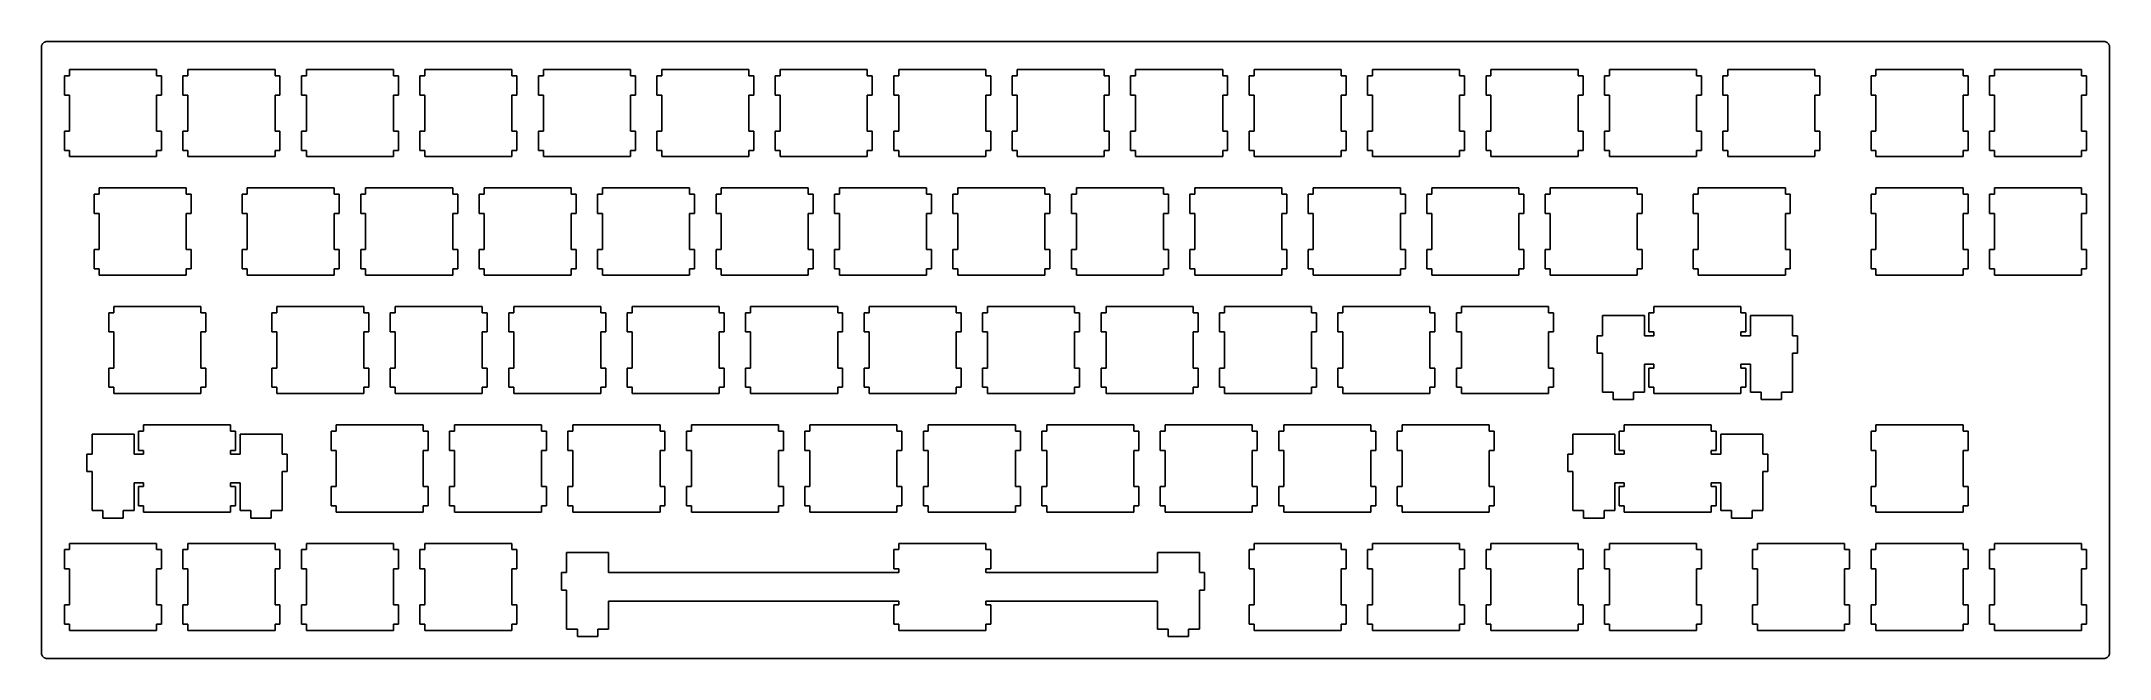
# Model space of a CAD drawing. Extents: x 0 to 333, y 0 to 99.
import ezdxf

# ---------------------------------------------------------------- set-up
doc = ezdxf.new("R2010")
doc.units = 0
doc.layers.get('0').update_dxf_attribs({"linetype": 'CONTINUOUS'})

msp = doc.modelspace()

# ---------------------------------------------------------------- linework, layer by layer
at = {"color": 0}
for p, q in [((0.095085, 98.388), (0.097841, 98.4663)), ((0.095085, 1.13826), (0.095085, 98.388)), ((0.097841, 98.4663), (0.107487, 98.5449)), ((0.107487, 98.5449), (0.122645, 98.6222)), ((0.122645, 98.6222), (0.143316, 98.6977)), ((0.143316, 98.6977), (0.170877, 98.7707)), ((0.170877, 98.7707), (0.20395, 98.8413)), ((0.20395, 98.8413), (0.242535, 98.9115)), ((0.242535, 98.9115), (0.285254, 98.9764)), ((0.285254, 98.9764), (0.334863, 99.0381)), ((0.334863, 99.0381), (0.38723, 99.096)), ((0.38723, 99.096), (0.445107, 99.1485)), ((0.445107, 99.1485), (0.507118, 99.1979)), ((0.507118, 99.1979), (0.571885, 99.241)), ((0.571885, 99.241), (0.642165, 99.2794)), ((0.642165, 99.2794), (0.712445, 99.3126)), ((0.712445, 99.3126), (0.785481, 99.3401)), ((0.785481, 99.3401), (0.861275, 99.3606)), ((0.861275, 99.3606), (0.938445, 99.3757)), ((0.938445, 99.3757), (1.01699, 99.3856)), ((1.01699, 99.3856), (1.09554, 99.3881)), ((1.09554, 99.3881), (331.709, 99.3881)), ((331.709, 99.3881), (331.786, 99.3856)), ((331.786, 99.3856), (331.865, 99.3757)), ((331.865, 99.3757), (331.942, 99.3606)), ((331.942, 99.3606), (332.018, 99.3401)), ((332.018, 99.3401), (332.092, 99.3126)), ((332.092, 99.3126), (332.162, 99.2794)), ((332.162, 99.2794), (332.23, 99.241)), ((332.23, 99.241), (332.296, 99.1979)), ((332.296, 99.1979), (332.358, 99.1485)), ((332.358, 99.1485), (332.416, 99.096)), ((332.416, 99.096), (332.468, 99.0381)), ((332.468, 99.0381), (332.518, 98.9764)), ((332.518, 98.9764), (332.562, 98.9115)), ((332.562, 98.9115), (332.599, 98.8413)), ((332.599, 98.8413), (332.632, 98.7707)), ((332.632, 98.7707), (332.66, 98.6977)), ((332.66, 98.6977), (332.68, 98.6222)), ((332.68, 98.6222), (332.697, 98.5449)), ((332.697, 98.5449), (332.705, 98.4663)), ((332.705, 98.4663), (332.708, 98.388)), ((332.708, 98.388), (332.708, 1.13826)), ((4.6192, 93.8636), (3.81991, 93.8636)), ((3.81991, 93.8636), (3.81991, 90.7644)), ((4.6192, 94.8641), (4.6192, 93.8636)), ((18.6201, 94.8641), (4.6192, 94.8641)), ((18.6201, 93.8636), (18.6201, 94.8641)), ((19.4207, 93.8636), (18.6201, 93.8636)), ((19.4207, 90.7644), (19.4207, 93.8636)), ((23.6706, 93.8636), (22.8699, 93.8636)), ((22.8699, 93.8636), (22.8699, 90.7644)), ((23.6706, 94.8641), (23.6706, 93.8636)), ((37.67, 94.8641), (23.6706, 94.8641)), ((37.67, 93.8636), (37.67, 94.8641)), ((38.4708, 93.8636), (37.67, 93.8636)), ((38.4708, 90.7644), (38.4708, 93.8636)), ((42.7207, 93.8636), (41.9199, 93.8636)), ((41.9199, 93.8636), (41.9199, 90.7644)), ((42.7207, 94.8641), (42.7207, 93.8636)), ((56.72, 94.8641), (42.7207, 94.8641)), ((56.72, 93.8636), (56.72, 94.8641)), ((57.5208, 93.8636), (56.72, 93.8636)), ((57.5208, 90.7644), (57.5208, 93.8636)), ((61.7707, 93.8636), (60.9699, 93.8636)), ((60.9699, 93.8636), (60.9699, 90.7644)), ((61.7707, 94.8641), (61.7707, 93.8636)), ((75.77, 94.8641), (61.7707, 94.8641)), ((75.77, 93.8636), (75.77, 94.8641)), ((76.5708, 93.8636), (75.77, 93.8636)), ((76.5708, 90.7644), (76.5708, 93.8636)), ((80.8207, 93.8636), (80.0199, 93.8636)), ((80.0199, 93.8636), (80.0199, 90.7644)), ((80.8207, 94.8641), (80.8207, 93.8636)), ((94.82, 94.8641), (80.8207, 94.8641)), ((94.82, 93.8636), (94.82, 94.8641)), ((95.6194, 93.8636), (94.82, 93.8636)), ((95.6194, 90.7644), (95.6194, 93.8636)), ((99.8693, 93.8636), (99.0699, 93.8636)), ((99.0699, 93.8636), (99.0699, 90.7644)), ((99.8693, 94.8641), (99.8693, 93.8636)), ((113.87, 94.8641), (99.8693, 94.8641)), ((113.87, 93.8636), (113.87, 94.8641)), ((114.669, 93.8636), (113.87, 93.8636)), ((114.669, 90.7644), (114.669, 93.8636)), ((118.919, 93.8636), (118.12, 93.8636)), ((118.12, 93.8636), (118.12, 90.7644)), ((118.919, 94.8641), (118.919, 93.8636)), ((132.92, 94.8641), (118.919, 94.8641)), ((132.92, 93.8636), (132.92, 94.8641)), ((133.721, 93.8636), (132.92, 93.8636)), ((133.721, 90.7644), (133.721, 93.8636)), ((137.971, 93.8636), (137.17, 93.8636)), ((137.17, 93.8636), (137.17, 90.7644)), ((137.971, 94.8641), (137.971, 93.8636)), ((151.97, 94.8641), (137.971, 94.8641)), ((151.97, 93.8636), (151.97, 94.8641)), ((152.771, 93.8636), (151.97, 93.8636)), ((152.771, 90.7644), (152.771, 93.8636)), ((157.021, 93.8636), (156.22, 93.8636)), ((156.22, 93.8636), (156.22, 90.7644)), ((157.021, 94.8641), (157.021, 93.8636)), ((171.02, 94.8641), (157.021, 94.8641)), ((171.02, 93.8636), (171.02, 94.8641)), ((171.821, 93.8636), (171.02, 93.8636)), ((171.821, 90.7644), (171.821, 93.8636)), ((176.071, 93.8636), (175.27, 93.8636)), ((175.27, 93.8636), (175.27, 90.7644)), ((176.071, 94.8641), (176.071, 93.8636)), ((190.07, 94.8641), (176.071, 94.8641)), ((190.07, 93.8636), (190.07, 94.8641)), ((190.871, 93.8636), (190.07, 93.8636)), ((190.871, 90.7644), (190.871, 93.8636)), ((195.121, 93.8636), (194.32, 93.8636)), ((194.32, 93.8636), (194.32, 90.7644)), ((195.121, 94.8641), (195.121, 93.8636)), ((209.12, 94.8641), (195.121, 94.8641)), ((209.12, 93.8636), (209.12, 94.8641)), ((209.921, 93.8636), (209.12, 93.8636)), ((209.921, 90.7644), (209.921, 93.8636)), ((214.171, 93.8636), (213.37, 93.8636)), ((213.37, 93.8636), (213.37, 90.7644)), ((214.171, 94.8641), (214.171, 93.8636)), ((228.17, 94.8641), (214.171, 94.8641)), ((228.17, 93.8636), (228.17, 94.8641)), ((228.971, 93.8636), (228.17, 93.8636)), ((228.971, 90.7644), (228.971, 93.8636)), ((233.221, 93.8636), (232.42, 93.8636)), ((232.42, 93.8636), (232.42, 90.7644)), ((233.221, 94.8641), (233.221, 93.8636)), ((247.22, 94.8641), (233.221, 94.8641)), ((247.22, 93.8636), (247.22, 94.8641)), ((248.021, 93.8636), (247.22, 93.8636)), ((248.021, 90.7644), (248.021, 93.8636)), ((252.271, 93.8636), (251.47, 93.8636)), ((251.47, 93.8636), (251.47, 90.7644)), ((252.271, 94.8641), (252.271, 93.8636)), ((266.27, 94.8641), (252.271, 94.8641)), ((266.27, 93.8636), (266.27, 94.8641)), ((267.071, 93.8636), (266.27, 93.8636)), ((267.071, 90.7644), (267.071, 93.8636)), ((271.321, 93.8636), (270.52, 93.8636)), ((270.52, 93.8636), (270.52, 90.7644)), ((271.321, 94.8641), (271.321, 93.8636)), ((285.32, 94.8641), (271.321, 94.8641)), ((285.32, 93.8636), (285.32, 94.8641)), ((286.121, 93.8636), (285.32, 93.8636)), ((286.121, 90.7644), (286.121, 93.8636)), ((295.133, 93.8636), (294.332, 93.8636)), ((294.332, 93.8636), (294.332, 90.7644)), ((295.133, 94.8641), (295.133, 93.8636)), ((309.132, 94.8641), (295.133, 94.8641)), ((309.132, 93.8636), (309.132, 94.8641)), ((309.932, 93.8636), (309.132, 93.8636)), ((309.932, 90.7644), (309.932, 93.8636)), ((314.183, 93.8636), (313.382, 93.8636)), ((313.382, 93.8636), (313.382, 90.7644)), ((314.183, 94.8641), (314.183, 93.8636)), ((328.182, 94.8641), (314.183, 94.8641)), ((328.182, 93.8636), (328.182, 94.8641)), ((328.982, 93.8636), (328.182, 93.8636)), ((328.982, 90.7644), (328.982, 93.8636)), ((3.81991, 90.7644), (4.6192, 90.7644)), ((4.6192, 90.7644), (4.6192, 84.9644)), ((18.6201, 84.9644), (18.6201, 90.7644)), ((18.6201, 90.7644), (19.4207, 90.7644)), ((22.8699, 90.7644), (23.6706, 90.7644)), ((23.6706, 90.7644), (23.6706, 84.9644)), ((37.67, 84.9644), (37.67, 90.7644)), ((37.67, 90.7644), (38.4708, 90.7644)), ((41.9199, 90.7644), (42.7207, 90.7644)), ((42.7207, 90.7644), (42.7207, 84.9644)), ((56.72, 84.9644), (56.72, 90.7644)), ((56.72, 90.7644), (57.5208, 90.7644)), ((60.9699, 90.7644), (61.7707, 90.7644)), ((61.7707, 90.7644), (61.7707, 84.9644)), ((75.77, 84.9644), (75.77, 90.7644)), ((75.77, 90.7644), (76.5708, 90.7644)), ((80.0199, 90.7644), (80.8207, 90.7644)), ((80.8207, 90.7644), (80.8207, 84.9644)), ((94.82, 84.9644), (94.82, 90.7644)), ((94.82, 90.7644), (95.6194, 90.7644)), ((99.0699, 90.7644), (99.8693, 90.7644)), ((99.8693, 90.7644), (99.8693, 84.9644)), ((113.87, 84.9644), (113.87, 90.7644)), ((113.87, 90.7644), (114.669, 90.7644)), ((118.12, 90.7644), (118.919, 90.7644)), ((118.919, 90.7644), (118.919, 84.9644)), ((132.92, 84.9644), (132.92, 90.7644)), ((132.92, 90.7644), (133.721, 90.7644)), ((137.17, 90.7644), (137.971, 90.7644)), ((137.971, 90.7644), (137.971, 84.9644)), ((151.97, 84.9644), (151.97, 90.7644)), ((151.97, 90.7644), (152.771, 90.7644)), ((156.22, 90.7644), (157.021, 90.7644)), ((157.021, 90.7644), (157.021, 84.9644)), ((171.02, 84.9644), (171.02, 90.7644)), ((171.02, 90.7644), (171.821, 90.7644)), ((175.27, 90.7644), (176.071, 90.7644)), ((176.071, 90.7644), (176.071, 84.9644)), ((190.07, 84.9644), (190.07, 90.7644)), ((190.07, 90.7644), (190.871, 90.7644)), ((194.32, 90.7644), (195.121, 90.7644)), ((195.121, 90.7644), (195.121, 84.9644)), ((209.12, 84.9644), (209.12, 90.7644)), ((209.12, 90.7644), (209.921, 90.7644)), ((213.37, 90.7644), (214.171, 90.7644)), ((214.171, 90.7644), (214.171, 84.9644)), ((228.17, 84.9644), (228.17, 90.7644)), ((228.17, 90.7644), (228.971, 90.7644)), ((232.42, 90.7644), (233.221, 90.7644)), ((233.221, 90.7644), (233.221, 84.9644)), ((247.22, 84.9644), (247.22, 90.7644)), ((247.22, 90.7644), (248.021, 90.7644)), ((251.47, 90.7644), (252.271, 90.7644)), ((252.271, 90.7644), (252.271, 84.9644)), ((266.27, 84.9644), (266.27, 90.7644)), ((266.27, 90.7644), (267.071, 90.7644)), ((270.52, 90.7644), (271.321, 90.7644)), ((271.321, 90.7644), (271.321, 84.9644)), ((285.32, 84.9644), (285.32, 90.7644)), ((285.32, 90.7644), (286.121, 90.7644)), ((294.332, 90.7644), (295.133, 90.7644)), ((295.133, 90.7644), (295.133, 84.9644)), ((309.132, 84.9644), (309.132, 90.7644)), ((309.132, 90.7644), (309.932, 90.7644)), ((313.382, 90.7644), (314.183, 90.7644)), ((314.183, 90.7644), (314.183, 84.9644)), ((328.182, 84.9644), (328.182, 90.7644)), ((328.182, 90.7644), (328.982, 90.7644)), ((4.6192, 84.9644), (3.81991, 84.9644)), ((3.81991, 84.9644), (3.81991, 81.8624)), ((19.4207, 84.9644), (18.6201, 84.9644)), ((19.4207, 81.8624), (19.4207, 84.9644)), ((23.6706, 84.9644), (22.8699, 84.9644)), ((22.8699, 84.9644), (22.8699, 81.8624)), ((38.4708, 84.9644), (37.67, 84.9644)), ((38.4708, 81.8624), (38.4708, 84.9644)), ((42.7207, 84.9644), (41.9199, 84.9644)), ((41.9199, 84.9644), (41.9199, 81.8624)), ((57.5208, 84.9644), (56.72, 84.9644)), ((57.5208, 81.8624), (57.5208, 84.9644)), ((61.7707, 84.9644), (60.9699, 84.9644)), ((60.9699, 84.9644), (60.9699, 81.8624)), ((76.5708, 84.9644), (75.77, 84.9644)), ((76.5708, 81.8624), (76.5708, 84.9644)), ((80.8207, 84.9644), (80.0199, 84.9644)), ((80.0199, 84.9644), (80.0199, 81.8624)), ((95.6194, 84.9644), (94.82, 84.9644)), ((95.6194, 81.8624), (95.6194, 84.9644)), ((99.8693, 84.9644), (99.0699, 84.9644)), ((99.0699, 84.9644), (99.0699, 81.8624)), ((114.669, 84.9644), (113.87, 84.9644)), ((114.669, 81.8624), (114.669, 84.9644)), ((118.919, 84.9644), (118.12, 84.9644)), ((118.12, 84.9644), (118.12, 81.8624)), ((133.721, 84.9644), (132.92, 84.9644)), ((133.721, 81.8624), (133.721, 84.9644)), ((137.971, 84.9644), (137.17, 84.9644)), ((137.17, 84.9644), (137.17, 81.8624)), ((152.771, 84.9644), (151.97, 84.9644)), ((152.771, 81.8624), (152.771, 84.9644)), ((157.021, 84.9644), (156.22, 84.9644)), ((156.22, 84.9644), (156.22, 81.8624)), ((171.821, 84.9644), (171.02, 84.9644)), ((171.821, 81.8624), (171.821, 84.9644)), ((176.071, 84.9644), (175.27, 84.9644)), ((175.27, 84.9644), (175.27, 81.8624)), ((190.871, 84.9644), (190.07, 84.9644)), ((190.871, 81.8624), (190.871, 84.9644)), ((195.121, 84.9644), (194.32, 84.9644)), ((194.32, 84.9644), (194.32, 81.8624)), ((209.921, 84.9644), (209.12, 84.9644)), ((209.921, 81.8624), (209.921, 84.9644)), ((214.171, 84.9644), (213.37, 84.9644)), ((213.37, 84.9644), (213.37, 81.8624)), ((228.971, 84.9644), (228.17, 84.9644)), ((228.971, 81.8624), (228.971, 84.9644)), ((233.221, 84.9644), (232.42, 84.9644)), ((232.42, 84.9644), (232.42, 81.8624)), ((248.021, 84.9644), (247.22, 84.9644)), ((248.021, 81.8624), (248.021, 84.9644)), ((252.271, 84.9644), (251.47, 84.9644)), ((251.47, 84.9644), (251.47, 81.8624)), ((267.071, 84.9644), (266.27, 84.9644)), ((267.071, 81.8624), (267.071, 84.9644)), ((271.321, 84.9644), (270.52, 84.9644)), ((270.52, 84.9644), (270.52, 81.8624)), ((286.121, 84.9644), (285.32, 84.9644)), ((286.121, 81.8624), (286.121, 84.9644)), ((295.133, 84.9644), (294.332, 84.9644)), ((294.332, 84.9644), (294.332, 81.8624)), ((309.932, 84.9644), (309.132, 84.9644)), ((309.932, 81.8624), (309.932, 84.9644)), ((314.183, 84.9644), (313.382, 84.9644)), ((313.382, 84.9644), (313.382, 81.8624)), ((328.982, 84.9644), (328.182, 84.9644)), ((328.982, 81.8624), (328.982, 84.9644)), ((3.81991, 81.8624), (4.6192, 81.8624)), ((4.6192, 81.8624), (4.6192, 80.8634)), ((4.6192, 80.8634), (18.6201, 80.8634)), ((18.6201, 80.8634), (18.6201, 81.8624)), ((18.6201, 81.8624), (19.4207, 81.8624)), ((22.8699, 81.8624), (23.6706, 81.8624)), ((23.6706, 81.8624), (23.6706, 80.8634)), ((23.6706, 80.8634), (37.67, 80.8634)), ((37.67, 80.8634), (37.67, 81.8624)), ((37.67, 81.8624), (38.4708, 81.8624)), ((41.9199, 81.8624), (42.7207, 81.8624)), ((42.7207, 81.8624), (42.7207, 80.8634)), ((42.7207, 80.8634), (56.72, 80.8634)), ((56.72, 80.8634), (56.72, 81.8624)), ((56.72, 81.8624), (57.5208, 81.8624)), ((60.9699, 81.8624), (61.7707, 81.8624)), ((61.7707, 81.8624), (61.7707, 80.8634)), ((61.7707, 80.8634), (75.77, 80.8634)), ((75.77, 80.8634), (75.77, 81.8624)), ((75.77, 81.8624), (76.5708, 81.8624)), ((80.0199, 81.8624), (80.8207, 81.8624)), ((80.8207, 81.8624), (80.8207, 80.8634)), ((80.8207, 80.8634), (94.82, 80.8634)), ((94.82, 80.8634), (94.82, 81.8624)), ((94.82, 81.8624), (95.6194, 81.8624)), ((99.0699, 81.8624), (99.8693, 81.8624)), ((99.8693, 81.8624), (99.8693, 80.8634)), ((99.8693, 80.8634), (113.87, 80.8634)), ((113.87, 80.8634), (113.87, 81.8624)), ((113.87, 81.8624), (114.669, 81.8624)), ((118.12, 81.8624), (118.919, 81.8624)), ((118.919, 81.8624), (118.919, 80.8634)), ((118.919, 80.8634), (132.92, 80.8634)), ((132.92, 80.8634), (132.92, 81.8624)), ((132.92, 81.8624), (133.721, 81.8624)), ((137.17, 81.8624), (137.971, 81.8624)), ((137.971, 81.8624), (137.971, 80.8634)), ((137.971, 80.8634), (151.97, 80.8634)), ((151.97, 80.8634), (151.97, 81.8624)), ((151.97, 81.8624), (152.771, 81.8624)), ((156.22, 81.8624), (157.021, 81.8624)), ((157.021, 81.8624), (157.021, 80.8634)), ((157.021, 80.8634), (171.02, 80.8634)), ((171.02, 80.8634), (171.02, 81.8624)), ((171.02, 81.8624), (171.821, 81.8624)), ((175.27, 81.8624), (176.071, 81.8624)), ((176.071, 81.8624), (176.071, 80.8634)), ((176.071, 80.8634), (190.07, 80.8634)), ((190.07, 80.8634), (190.07, 81.8624)), ((190.07, 81.8624), (190.871, 81.8624)), ((194.32, 81.8624), (195.121, 81.8624)), ((195.121, 81.8624), (195.121, 80.8634)), ((195.121, 80.8634), (209.12, 80.8634)), ((209.12, 80.8634), (209.12, 81.8624)), ((209.12, 81.8624), (209.921, 81.8624)), ((213.37, 81.8624), (214.171, 81.8624)), ((214.171, 81.8624), (214.171, 80.8634)), ((214.171, 80.8634), (228.17, 80.8634)), ((228.17, 80.8634), (228.17, 81.8624)), ((228.17, 81.8624), (228.971, 81.8624)), ((232.42, 81.8624), (233.221, 81.8624)), ((233.221, 81.8624), (233.221, 80.8634)), ((233.221, 80.8634), (247.22, 80.8634)), ((247.22, 80.8634), (247.22, 81.8624)), ((247.22, 81.8624), (248.021, 81.8624)), ((251.47, 81.8624), (252.271, 81.8624)), ((252.271, 81.8624), (252.271, 80.8634)), ((252.271, 80.8634), (266.27, 80.8634)), ((266.27, 80.8634), (266.27, 81.8624)), ((266.27, 81.8624), (267.071, 81.8624)), ((270.52, 81.8624), (271.321, 81.8624)), ((271.321, 81.8624), (271.321, 80.8634)), ((271.321, 80.8634), (285.32, 80.8634)), ((285.32, 80.8634), (285.32, 81.8624)), ((285.32, 81.8624), (286.121, 81.8624)), ((294.332, 81.8624), (295.133, 81.8624)), ((295.133, 81.8624), (295.133, 80.8634)), ((295.133, 80.8634), (309.132, 80.8634)), ((309.132, 80.8634), (309.132, 81.8624)), ((309.132, 81.8624), (309.932, 81.8624)), ((313.382, 81.8624), (314.183, 81.8624)), ((314.183, 81.8624), (314.183, 80.8634)), ((314.183, 80.8634), (328.182, 80.8634)), ((328.182, 80.8634), (328.182, 81.8624)), ((328.182, 81.8624), (328.982, 81.8624)), ((9.38308, 74.8122), (8.58241, 74.8122)), ((8.58241, 74.8122), (8.58241, 71.7144)), ((9.38308, 75.8126), (9.38308, 74.8122)), ((23.3826, 75.8126), (9.38308, 75.8126)), ((23.3826, 74.8122), (23.3826, 75.8126)), ((24.1818, 74.8122), (23.3826, 74.8122)), ((24.1818, 71.7144), (24.1818, 74.8122)), ((33.1956, 74.8122), (32.3949, 74.8122)), ((32.3949, 74.8122), (32.3949, 71.7144)), ((33.1956, 75.8126), (33.1956, 74.8122)), ((47.195, 75.8126), (33.1956, 75.8126)), ((47.195, 74.8122), (47.195, 75.8126)), ((47.9958, 74.8122), (47.195, 74.8122)), ((47.9958, 71.7144), (47.9958, 74.8122)), ((52.2457, 74.8122), (51.4449, 74.8122)), ((51.4449, 74.8122), (51.4449, 71.7144)), ((52.2457, 75.8126), (52.2457, 74.8122)), ((66.245, 75.8126), (52.2457, 75.8126)), ((66.245, 74.8122), (66.245, 75.8126)), ((67.0458, 74.8122), (66.245, 74.8122)), ((67.0458, 71.7144), (67.0458, 74.8122)), ((71.2957, 74.8122), (70.4949, 74.8122)), ((70.4949, 74.8122), (70.4949, 71.7144)), ((71.2957, 75.8126), (71.2957, 74.8122)), ((85.295, 75.8126), (71.2957, 75.8126)), ((85.295, 74.8122), (85.295, 75.8126)), ((86.0958, 74.8122), (85.295, 74.8122)), ((86.0958, 71.7144), (86.0958, 74.8122)), ((90.3457, 74.8122), (89.5449, 74.8122)), ((89.5449, 74.8122), (89.5449, 71.7144)), ((90.3457, 75.8126), (90.3457, 74.8122)), ((104.345, 75.8126), (90.3457, 75.8126)), ((104.345, 74.8122), (104.345, 75.8126)), ((105.146, 74.8122), (104.345, 74.8122)), ((105.146, 71.7144), (105.146, 74.8122)), ((109.396, 74.8122), (108.595, 74.8122)), ((108.595, 74.8122), (108.595, 71.7144)), ((109.396, 75.8126), (109.396, 74.8122)), ((123.395, 75.8126), (109.396, 75.8126)), ((123.395, 74.8122), (123.395, 75.8126)), ((124.196, 74.8122), (123.395, 74.8122)), ((124.196, 71.7144), (124.196, 74.8122)), ((128.446, 74.8122), (127.645, 74.8122)), ((127.645, 74.8122), (127.645, 71.7144)), ((128.446, 75.8126), (128.446, 74.8122)), ((142.445, 75.8126), (128.446, 75.8126)), ((142.445, 74.8122), (142.445, 75.8126)), ((143.246, 74.8122), (142.445, 74.8122)), ((143.246, 71.7144), (143.246, 74.8122)), ((147.496, 74.8122), (146.695, 74.8122)), ((146.695, 74.8122), (146.695, 71.7144)), ((147.496, 75.8126), (147.496, 74.8122)), ((161.495, 75.8126), (147.496, 75.8126)), ((161.495, 74.8122), (161.495, 75.8126)), ((162.296, 74.8122), (161.495, 74.8122)), ((162.296, 71.7144), (162.296, 74.8122)), ((166.546, 74.8122), (165.745, 74.8122)), ((165.745, 74.8122), (165.745, 71.7144)), ((166.546, 75.8126), (166.546, 74.8122)), ((180.545, 75.8126), (166.546, 75.8126)), ((180.545, 74.8122), (180.545, 75.8126)), ((181.346, 74.8122), (180.545, 74.8122)), ((181.346, 71.7144), (181.346, 74.8122)), ((185.596, 74.8122), (184.795, 74.8122)), ((184.795, 74.8122), (184.795, 71.7144)), ((185.596, 75.8126), (185.596, 74.8122)), ((199.595, 75.8126), (185.596, 75.8126)), ((199.595, 74.8122), (199.595, 75.8126)), ((200.396, 74.8122), (199.595, 74.8122)), ((200.396, 71.7144), (200.396, 74.8122)), ((204.646, 74.8122), (203.845, 74.8122)), ((203.845, 74.8122), (203.845, 71.7144)), ((204.646, 75.8126), (204.646, 74.8122)), ((218.645, 75.8126), (204.646, 75.8126)), ((218.645, 74.8122), (218.645, 75.8126)), ((219.446, 74.8122), (218.645, 74.8122)), ((219.446, 71.7144), (219.446, 74.8122)), ((223.696, 74.8122), (222.895, 74.8122)), ((222.895, 74.8122), (222.895, 71.7144)), ((223.696, 75.8126), (223.696, 74.8122)), ((237.695, 75.8126), (223.696, 75.8126)), ((237.695, 74.8122), (237.695, 75.8126)), ((238.496, 74.8122), (237.695, 74.8122)), ((238.496, 71.7144), (238.496, 74.8122)), ((242.746, 74.8122), (241.945, 74.8122)), ((241.945, 74.8122), (241.945, 71.7144)), ((242.746, 75.8126), (242.746, 74.8122)), ((256.745, 75.8126), (242.746, 75.8126)), ((256.745, 74.8122), (256.745, 75.8126)), ((257.546, 74.8122), (256.745, 74.8122)), ((257.546, 71.7144), (257.546, 74.8122)), ((266.558, 74.8122), (265.757, 74.8122)), ((265.757, 74.8122), (265.757, 71.7144)), ((266.558, 75.8126), (266.558, 74.8122)), ((280.557, 75.8126), (266.558, 75.8126)), ((280.557, 74.8122), (280.557, 75.8126)), ((281.357, 74.8122), (280.557, 74.8122)), ((281.357, 71.7144), (281.357, 74.8122)), ((295.133, 74.8122), (294.332, 74.8122)), ((294.332, 74.8122), (294.332, 71.7144)), ((295.133, 75.8126), (295.133, 74.8122)), ((309.132, 75.8126), (295.133, 75.8126)), ((309.132, 74.8122), (309.132, 75.8126)), ((309.932, 74.8122), (309.132, 74.8122)), ((309.932, 71.7144), (309.932, 74.8122)), ((314.183, 74.8122), (313.382, 74.8122)), ((313.382, 74.8122), (313.382, 71.7144)), ((314.183, 75.8126), (314.183, 74.8122)), ((328.182, 75.8126), (314.183, 75.8126)), ((328.182, 74.8122), (328.182, 75.8126)), ((328.982, 74.8122), (328.182, 74.8122)), ((328.982, 71.7144), (328.982, 74.8122)), ((8.58241, 71.7144), (9.38308, 71.7144)), ((9.38308, 71.7144), (9.38308, 65.913)), ((23.3826, 65.913), (23.3826, 71.7144)), ((23.3826, 71.7144), (24.1818, 71.7144)), ((32.3949, 71.7144), (33.1956, 71.7144)), ((33.1956, 71.7144), (33.1956, 65.913)), ((47.195, 65.913), (47.195, 71.7144)), ((47.195, 71.7144), (47.9958, 71.7144)), ((51.4449, 71.7144), (52.2457, 71.7144)), ((52.2457, 71.7144), (52.2457, 65.913)), ((66.245, 65.913), (66.245, 71.7144)), ((66.245, 71.7144), (67.0458, 71.7144)), ((70.4949, 71.7144), (71.2957, 71.7144)), ((71.2957, 71.7144), (71.2957, 65.913)), ((85.295, 65.913), (85.295, 71.7144)), ((85.295, 71.7144), (86.0958, 71.7144)), ((89.5449, 71.7144), (90.3457, 71.7144)), ((90.3457, 71.7144), (90.3457, 65.913)), ((104.345, 65.913), (104.345, 71.7144)), ((104.345, 71.7144), (105.146, 71.7144)), ((108.595, 71.7144), (109.396, 71.7144)), ((109.396, 71.7144), (109.396, 65.913)), ((123.395, 65.913), (123.395, 71.7144)), ((123.395, 71.7144), (124.196, 71.7144)), ((127.645, 71.7144), (128.446, 71.7144)), ((128.446, 71.7144), (128.446, 65.913)), ((142.445, 65.913), (142.445, 71.7144)), ((142.445, 71.7144), (143.246, 71.7144)), ((146.695, 71.7144), (147.496, 71.7144)), ((147.496, 71.7144), (147.496, 65.913)), ((161.495, 65.913), (161.495, 71.7144)), ((161.495, 71.7144), (162.296, 71.7144)), ((165.745, 71.7144), (166.546, 71.7144)), ((166.546, 71.7144), (166.546, 65.913)), ((180.545, 65.913), (180.545, 71.7144)), ((180.545, 71.7144), (181.346, 71.7144)), ((184.795, 71.7144), (185.596, 71.7144)), ((185.596, 71.7144), (185.596, 65.913)), ((199.595, 65.913), (199.595, 71.7144)), ((199.595, 71.7144), (200.396, 71.7144)), ((203.845, 71.7144), (204.646, 71.7144)), ((204.646, 71.7144), (204.646, 65.913)), ((218.645, 65.913), (218.645, 71.7144)), ((218.645, 71.7144), (219.446, 71.7144)), ((222.895, 71.7144), (223.696, 71.7144)), ((223.696, 71.7144), (223.696, 65.913)), ((237.695, 65.913), (237.695, 71.7144)), ((237.695, 71.7144), (238.496, 71.7144)), ((241.945, 71.7144), (242.746, 71.7144)), ((242.746, 71.7144), (242.746, 65.913)), ((256.745, 65.913), (256.745, 71.7144)), ((256.745, 71.7144), (257.546, 71.7144)), ((265.757, 71.7144), (266.558, 71.7144)), ((266.558, 71.7144), (266.558, 65.913)), ((280.557, 65.913), (280.557, 71.7144)), ((280.557, 71.7144), (281.357, 71.7144)), ((294.332, 71.7144), (295.133, 71.7144)), ((295.133, 71.7144), (295.133, 65.913)), ((309.132, 65.913), (309.132, 71.7144)), ((309.132, 71.7144), (309.932, 71.7144)), ((313.382, 71.7144), (314.183, 71.7144)), ((314.183, 71.7144), (314.183, 65.913)), ((328.182, 65.913), (328.182, 71.7144)), ((328.182, 71.7144), (328.982, 71.7144)), ((9.38308, 65.913), (8.58241, 65.913)), ((8.58241, 65.913), (8.58241, 62.8124)), ((24.1818, 65.913), (23.3826, 65.913)), ((24.1818, 62.8124), (24.1818, 65.913)), ((33.1956, 65.913), (32.3949, 65.913)), ((32.3949, 65.913), (32.3949, 62.8124)), ((47.9958, 65.913), (47.195, 65.913)), ((47.9958, 62.8124), (47.9958, 65.913)), ((52.2457, 65.913), (51.4449, 65.913)), ((51.4449, 65.913), (51.4449, 62.8124)), ((67.0458, 65.913), (66.245, 65.913)), ((67.0458, 62.8124), (67.0458, 65.913)), ((71.2957, 65.913), (70.4949, 65.913)), ((70.4949, 65.913), (70.4949, 62.8124)), ((86.0958, 65.913), (85.295, 65.913)), ((86.0958, 62.8124), (86.0958, 65.913)), ((90.3457, 65.913), (89.5449, 65.913)), ((89.5449, 65.913), (89.5449, 62.8124)), ((105.146, 65.913), (104.345, 65.913)), ((105.146, 62.8124), (105.146, 65.913)), ((109.396, 65.913), (108.595, 65.913)), ((108.595, 65.913), (108.595, 62.8124)), ((124.196, 65.913), (123.395, 65.913)), ((124.196, 62.8124), (124.196, 65.913)), ((128.446, 65.913), (127.645, 65.913)), ((127.645, 65.913), (127.645, 62.8124)), ((143.246, 65.913), (142.445, 65.913)), ((143.246, 62.8124), (143.246, 65.913)), ((147.496, 65.913), (146.695, 65.913)), ((146.695, 65.913), (146.695, 62.8124)), ((162.296, 65.913), (161.495, 65.913)), ((162.296, 62.8124), (162.296, 65.913)), ((166.546, 65.913), (165.745, 65.913)), ((165.745, 65.913), (165.745, 62.8124)), ((181.346, 65.913), (180.545, 65.913)), ((181.346, 62.8124), (181.346, 65.913)), ((185.596, 65.913), (184.795, 65.913)), ((184.795, 65.913), (184.795, 62.8124)), ((200.396, 65.913), (199.595, 65.913)), ((200.396, 62.8124), (200.396, 65.913)), ((204.646, 65.913), (203.845, 65.913)), ((203.845, 65.913), (203.845, 62.8124)), ((219.446, 65.913), (218.645, 65.913)), ((219.446, 62.8124), (219.446, 65.913)), ((223.696, 65.913), (222.895, 65.913)), ((222.895, 65.913), (222.895, 62.8124)), ((238.496, 65.913), (237.695, 65.913)), ((238.496, 62.8124), (238.496, 65.913)), ((242.746, 65.913), (241.945, 65.913)), ((241.945, 65.913), (241.945, 62.8124)), ((257.546, 65.913), (256.745, 65.913)), ((257.546, 62.8124), (257.546, 65.913)), ((266.558, 65.913), (265.757, 65.913)), ((265.757, 65.913), (265.757, 62.8124)), ((281.357, 65.913), (280.557, 65.913)), ((281.357, 62.8124), (281.357, 65.913)), ((295.133, 65.913), (294.332, 65.913)), ((294.332, 65.913), (294.332, 62.8124)), ((309.932, 65.913), (309.132, 65.913)), ((309.932, 62.8124), (309.932, 65.913)), ((314.183, 65.913), (313.382, 65.913)), ((313.382, 65.913), (313.382, 62.8124)), ((328.982, 65.913), (328.182, 65.913)), ((328.982, 62.8124), (328.982, 65.913)), ((8.58241, 62.8124), (9.38308, 62.8124)), ((9.38308, 62.8124), (9.38308, 61.8134)), ((9.38308, 61.8134), (23.3826, 61.8134)), ((23.3826, 61.8134), (23.3826, 62.8124)), ((23.3826, 62.8124), (24.1818, 62.8124)), ((32.3949, 62.8124), (33.1956, 62.8124)), ((33.1956, 62.8124), (33.1956, 61.8134)), ((33.1956, 61.8134), (47.195, 61.8134)), ((47.195, 61.8134), (47.195, 62.8124)), ((47.195, 62.8124), (47.9958, 62.8124)), ((51.4449, 62.8124), (52.2457, 62.8124)), ((52.2457, 62.8124), (52.2457, 61.8134)), ((52.2457, 61.8134), (66.245, 61.8134)), ((66.245, 61.8134), (66.245, 62.8124)), ((66.245, 62.8124), (67.0458, 62.8124)), ((70.4949, 62.8124), (71.2957, 62.8124)), ((71.2957, 62.8124), (71.2957, 61.8134)), ((71.2957, 61.8134), (85.295, 61.8134)), ((85.295, 61.8134), (85.295, 62.8124)), ((85.295, 62.8124), (86.0958, 62.8124)), ((89.5449, 62.8124), (90.3457, 62.8124)), ((90.3457, 62.8124), (90.3457, 61.8134)), ((90.3457, 61.8134), (104.345, 61.8134)), ((104.345, 61.8134), (104.345, 62.8124)), ((104.345, 62.8124), (105.146, 62.8124)), ((108.595, 62.8124), (109.396, 62.8124)), ((109.396, 62.8124), (109.396, 61.8134)), ((109.396, 61.8134), (123.395, 61.8134)), ((123.395, 61.8134), (123.395, 62.8124)), ((123.395, 62.8124), (124.196, 62.8124)), ((127.645, 62.8124), (128.446, 62.8124)), ((128.446, 62.8124), (128.446, 61.8134)), ((128.446, 61.8134), (142.445, 61.8134)), ((142.445, 61.8134), (142.445, 62.8124)), ((142.445, 62.8124), (143.246, 62.8124)), ((146.695, 62.8124), (147.496, 62.8124)), ((147.496, 62.8124), (147.496, 61.8134)), ((147.496, 61.8134), (161.495, 61.8134)), ((161.495, 61.8134), (161.495, 62.8124)), ((161.495, 62.8124), (162.296, 62.8124)), ((165.745, 62.8124), (166.546, 62.8124)), ((166.546, 62.8124), (166.546, 61.8134)), ((166.546, 61.8134), (180.545, 61.8134)), ((180.545, 61.8134), (180.545, 62.8124)), ((180.545, 62.8124), (181.346, 62.8124)), ((184.795, 62.8124), (185.596, 62.8124)), ((185.596, 62.8124), (185.596, 61.8134)), ((185.596, 61.8134), (199.595, 61.8134)), ((199.595, 61.8134), (199.595, 62.8124)), ((199.595, 62.8124), (200.396, 62.8124)), ((203.845, 62.8124), (204.646, 62.8124)), ((204.646, 62.8124), (204.646, 61.8134)), ((204.646, 61.8134), (218.645, 61.8134)), ((218.645, 61.8134), (218.645, 62.8124)), ((218.645, 62.8124), (219.446, 62.8124)), ((222.895, 62.8124), (223.696, 62.8124)), ((223.696, 62.8124), (223.696, 61.8134)), ((223.696, 61.8134), (237.695, 61.8134)), ((237.695, 61.8134), (237.695, 62.8124)), ((237.695, 62.8124), (238.496, 62.8124)), ((241.945, 62.8124), (242.746, 62.8124)), ((242.746, 62.8124), (242.746, 61.8134)), ((242.746, 61.8134), (256.745, 61.8134)), ((256.745, 61.8134), (256.745, 62.8124)), ((256.745, 62.8124), (257.546, 62.8124)), ((265.757, 62.8124), (266.558, 62.8124)), ((266.558, 62.8124), (266.558, 61.8134)), ((266.558, 61.8134), (280.557, 61.8134)), ((280.557, 61.8134), (280.557, 62.8124)), ((280.557, 62.8124), (281.357, 62.8124)), ((294.332, 62.8124), (295.133, 62.8124)), ((295.133, 62.8124), (295.133, 61.8134)), ((295.133, 61.8134), (309.132, 61.8134)), ((309.132, 61.8134), (309.132, 62.8124)), ((309.132, 62.8124), (309.932, 62.8124)), ((313.382, 62.8124), (314.183, 62.8124)), ((314.183, 62.8124), (314.183, 61.8134)), ((314.183, 61.8134), (328.182, 61.8134)), ((328.182, 61.8134), (328.182, 62.8124)), ((328.182, 62.8124), (328.982, 62.8124)), ((11.763, 56.7626), (11.763, 55.7622)), ((25.7638, 56.7626), (11.763, 56.7626)), ((25.7638, 55.7622), (25.7638, 56.7626)), ((37.9582, 56.7626), (37.9582, 55.7622)), ((51.9575, 56.7626), (37.9582, 56.7626)), ((51.9575, 55.7622), (51.9575, 56.7626)), ((57.0082, 56.7626), (57.0082, 55.7622)), ((71.0075, 56.7626), (57.0082, 56.7626)), ((71.0075, 55.7622), (71.0075, 56.7626)), ((76.0582, 56.7626), (76.0582, 55.7622)), ((90.0575, 56.7626), (76.0582, 56.7626)), ((90.0575, 55.7622), (90.0575, 56.7626)), ((95.1082, 56.7626), (95.1082, 55.7622)), ((109.107, 56.7626), (95.1082, 56.7626)), ((109.107, 55.7622), (109.107, 56.7626)), ((114.158, 56.7626), (114.158, 55.7622)), ((128.157, 56.7626), (114.158, 56.7626)), ((128.157, 55.7622), (128.157, 56.7626)), ((133.208, 56.7626), (133.208, 55.7622)), ((147.207, 56.7626), (133.208, 56.7626)), ((147.207, 55.7622), (147.207, 56.7626)), ((152.258, 56.7626), (152.258, 55.7622)), ((166.257, 56.7626), (152.258, 56.7626)), ((166.257, 55.7622), (166.257, 56.7626)), ((171.308, 56.7626), (171.308, 55.7622)), ((185.307, 56.7626), (171.308, 56.7626)), ((185.307, 55.7622), (185.307, 56.7626)), ((190.358, 56.7626), (190.358, 55.7622)), ((204.357, 56.7626), (190.358, 56.7626)), ((204.357, 55.7622), (204.357, 56.7626)), ((209.408, 56.7626), (209.408, 55.7622)), ((223.407, 56.7626), (209.408, 56.7626)), ((223.407, 55.7622), (223.407, 56.7626)), ((228.458, 56.7626), (228.458, 55.7622)), ((242.457, 56.7626), (228.458, 56.7626)), ((242.457, 55.7622), (242.457, 56.7626)), ((259.413, 56.7626), (259.413, 55.7622)), ((273.414, 56.7626), (259.413, 56.7626)), ((273.414, 55.7622), (273.414, 56.7626)), ((11.763, 55.7622), (10.9637, 55.7622)), ((10.9637, 55.7622), (10.9637, 52.663)), ((26.5631, 55.7622), (25.7638, 55.7622)), ((26.5631, 52.663), (26.5631, 55.7622)), ((37.9582, 55.7622), (37.1574, 55.7622)), ((37.1574, 55.7622), (37.1574, 52.663)), ((52.7569, 55.7622), (51.9575, 55.7622)), ((52.7569, 52.663), (52.7569, 55.7622)), ((57.0082, 55.7622), (56.2074, 55.7622)), ((56.2074, 55.7622), (56.2074, 52.663)), ((71.8069, 55.7622), (71.0075, 55.7622)), ((71.8069, 52.663), (71.8069, 55.7622)), ((76.0582, 55.7622), (75.2574, 55.7622)), ((75.2574, 55.7622), (75.2574, 52.663)), ((90.8569, 55.7622), (90.0575, 55.7622)), ((90.8569, 52.663), (90.8569, 55.7622)), ((95.1082, 55.7622), (94.3074, 55.7622)), ((94.3074, 55.7622), (94.3074, 52.663)), ((109.907, 55.7622), (109.107, 55.7622)), ((109.907, 52.663), (109.907, 55.7622)), ((114.158, 55.7622), (113.357, 55.7622)), ((113.357, 55.7622), (113.357, 52.663)), ((128.957, 55.7622), (128.157, 55.7622)), ((128.957, 52.663), (128.957, 55.7622)), ((133.208, 55.7622), (132.407, 55.7622)), ((132.407, 55.7622), (132.407, 52.663)), ((148.007, 55.7622), (147.207, 55.7622)), ((148.007, 52.663), (148.007, 55.7622)), ((152.258, 55.7622), (151.457, 55.7622)), ((151.457, 55.7622), (151.457, 52.663)), ((167.057, 55.7622), (166.257, 55.7622)), ((167.057, 52.663), (167.057, 55.7622)), ((171.308, 55.7622), (170.507, 55.7622)), ((170.507, 55.7622), (170.507, 52.663)), ((186.107, 55.7622), (185.307, 55.7622)), ((186.107, 52.663), (186.107, 55.7622)), ((190.358, 55.7622), (189.557, 55.7622)), ((189.557, 55.7622), (189.557, 52.663)), ((205.157, 55.7622), (204.357, 55.7622)), ((205.157, 52.663), (205.157, 55.7622)), ((209.408, 55.7622), (208.607, 55.7622)), ((208.607, 55.7622), (208.607, 52.663)), ((224.207, 55.7622), (223.407, 55.7622)), ((224.207, 52.663), (224.207, 55.7622)), ((228.458, 55.7622), (227.657, 55.7622)), ((227.657, 55.7622), (227.657, 52.663)), ((243.257, 55.7622), (242.457, 55.7622)), ((243.257, 52.663), (243.257, 55.7622)), ((257.889, 55.2923), (251.138, 55.2923)), ((251.138, 55.2923), (251.138, 52.0622)), ((257.889, 52.0622), (257.889, 55.2923)), ((259.413, 55.7622), (258.614, 55.7622)), ((258.614, 55.7622), (258.614, 52.663)), ((274.213, 55.7622), (273.414, 55.7622)), ((274.213, 52.663), (274.213, 55.7622)), ((281.689, 55.2923), (274.938, 55.2923)), ((274.938, 55.2923), (274.938, 52.0622)), ((281.689, 52.0622), (281.689, 55.2923)), ((10.9637, 52.663), (11.763, 52.663)), ((11.763, 52.663), (11.763, 46.863)), ((25.7638, 46.863), (25.7638, 52.663)), ((25.7638, 52.663), (26.5631, 52.663)), ((37.1574, 52.663), (37.9582, 52.663)), ((37.9582, 52.663), (37.9582, 46.863)), ((51.9575, 46.863), (51.9575, 52.663)), ((51.9575, 52.663), (52.7569, 52.663)), ((56.2074, 52.663), (57.0082, 52.663)), ((57.0082, 52.663), (57.0082, 46.863)), ((71.0075, 46.863), (71.0075, 52.663)), ((71.0075, 52.663), (71.8069, 52.663)), ((75.2574, 52.663), (76.0582, 52.663)), ((76.0582, 52.663), (76.0582, 46.863)), ((90.0575, 46.863), (90.0575, 52.663)), ((90.0575, 52.663), (90.8569, 52.663)), ((94.3074, 52.663), (95.1082, 52.663)), ((95.1082, 52.663), (95.1082, 46.863)), ((109.107, 46.863), (109.107, 52.663)), ((109.107, 52.663), (109.907, 52.663)), ((113.357, 52.663), (114.158, 52.663)), ((114.158, 52.663), (114.158, 46.863)), ((128.157, 46.863), (128.157, 52.663)), ((128.157, 52.663), (128.957, 52.663)), ((132.407, 52.663), (133.208, 52.663)), ((133.208, 52.663), (133.208, 46.863)), ((147.207, 46.863), (147.207, 52.663)), ((147.207, 52.663), (148.007, 52.663)), ((151.457, 52.663), (152.258, 52.663)), ((152.258, 52.663), (152.258, 46.863)), ((166.257, 46.863), (166.257, 52.663)), ((166.257, 52.663), (167.057, 52.663)), ((170.507, 52.663), (171.308, 52.663)), ((171.308, 52.663), (171.308, 46.863)), ((185.307, 46.863), (185.307, 52.663)), ((185.307, 52.663), (186.107, 52.663)), ((189.557, 52.663), (190.358, 52.663)), ((190.358, 52.663), (190.358, 46.863)), ((204.357, 46.863), (204.357, 52.663)), ((204.357, 52.663), (205.157, 52.663)), ((208.607, 52.663), (209.408, 52.663)), ((209.408, 52.663), (209.408, 46.863)), ((223.407, 46.863), (223.407, 52.663)), ((223.407, 52.663), (224.207, 52.663)), ((227.657, 52.663), (228.458, 52.663)), ((228.458, 52.663), (228.458, 46.863)), ((242.457, 46.863), (242.457, 52.663)), ((242.457, 52.663), (243.257, 52.663)), ((251.138, 52.0622), (250.314, 52.0622)), ((250.314, 52.0622), (250.314, 49.2637)), ((259.413, 52.0622), (257.889, 52.0622)), ((258.614, 52.663), (259.413, 52.663)), ((259.413, 52.663), (259.413, 52.0622)), ((273.414, 52.0622), (273.414, 52.663)), ((273.414, 52.663), (274.213, 52.663)), ((274.938, 52.0622), (273.414, 52.0622)), ((282.513, 52.0622), (281.689, 52.0622)), ((282.513, 49.2637), (282.513, 52.0622)), ((11.763, 46.863), (10.9637, 46.863)), ((10.9637, 46.863), (10.9637, 43.7624)), ((26.5631, 46.863), (25.7638, 46.863)), ((26.5631, 43.7624), (26.5631, 46.863)), ((37.9582, 46.863), (37.1574, 46.863)), ((37.1574, 46.863), (37.1574, 43.7624)), ((52.7569, 46.863), (51.9575, 46.863)), ((52.7569, 43.7624), (52.7569, 46.863)), ((57.0082, 46.863), (56.2074, 46.863)), ((56.2074, 46.863), (56.2074, 43.7624)), ((71.8069, 46.863), (71.0075, 46.863)), ((71.8069, 43.7624), (71.8069, 46.863)), ((76.0582, 46.863), (75.2574, 46.863)), ((75.2574, 46.863), (75.2574, 43.7624)), ((90.8569, 46.863), (90.0575, 46.863)), ((90.8569, 43.7624), (90.8569, 46.863)), ((95.1082, 46.863), (94.3074, 46.863)), ((94.3074, 46.863), (94.3074, 43.7624)), ((109.907, 46.863), (109.107, 46.863)), ((109.907, 43.7624), (109.907, 46.863)), ((114.158, 46.863), (113.357, 46.863)), ((113.357, 46.863), (113.357, 43.7624)), ((128.957, 46.863), (128.157, 46.863)), ((128.957, 43.7624), (128.957, 46.863)), ((133.208, 46.863), (132.407, 46.863)), ((132.407, 46.863), (132.407, 43.7624)), ((148.007, 46.863), (147.207, 46.863)), ((148.007, 43.7624), (148.007, 46.863)), ((152.258, 46.863), (151.457, 46.863)), ((151.457, 46.863), (151.457, 43.7624)), ((167.057, 46.863), (166.257, 46.863)), ((167.057, 43.7624), (167.057, 46.863)), ((171.308, 46.863), (170.507, 46.863)), ((170.507, 46.863), (170.507, 43.7624)), ((186.107, 46.863), (185.307, 46.863)), ((186.107, 43.7624), (186.107, 46.863)), ((190.358, 46.863), (189.557, 46.863)), ((189.557, 46.863), (189.557, 43.7624)), ((205.157, 46.863), (204.357, 46.863)), ((205.157, 43.7624), (205.157, 46.863)), ((209.408, 46.863), (208.607, 46.863)), ((208.607, 46.863), (208.607, 43.7624)), ((224.207, 46.863), (223.407, 46.863)), ((224.207, 43.7624), (224.207, 46.863)), ((228.458, 46.863), (227.657, 46.863)), ((227.657, 46.863), (227.657, 43.7624)), ((243.257, 46.863), (242.457, 46.863)), ((243.257, 43.7624), (243.257, 46.863)), ((250.314, 49.2637), (251.138, 49.2637)), ((251.138, 49.2637), (251.138, 42.9934)), ((257.889, 42.9934), (257.889, 47.4624)), ((257.889, 47.4624), (259.413, 47.4624)), ((259.413, 46.863), (258.614, 46.863)), ((258.614, 46.863), (258.614, 43.7624)), ((259.413, 47.4624), (259.413, 46.863)), ((273.414, 46.863), (273.414, 47.4624)), ((273.414, 47.4624), (274.938, 47.4624)), ((274.213, 46.863), (273.414, 46.863)), ((274.213, 43.7624), (274.213, 46.863)), ((274.938, 47.4624), (274.938, 42.9934)), ((281.689, 42.9934), (281.689, 49.2637)), ((281.689, 49.2637), (282.513, 49.2637)), ((10.9637, 43.7624), (11.763, 43.7624)), ((11.763, 43.7624), (11.763, 42.7634)), ((25.7638, 42.7634), (25.7638, 43.7624)), ((25.7638, 43.7624), (26.5631, 43.7624)), ((37.1574, 43.7624), (37.9582, 43.7624)), ((37.9582, 43.7624), (37.9582, 42.7634)), ((51.9575, 42.7634), (51.9575, 43.7624)), ((51.9575, 43.7624), (52.7569, 43.7624)), ((56.2074, 43.7624), (57.0082, 43.7624)), ((57.0082, 43.7624), (57.0082, 42.7634)), ((71.0075, 42.7634), (71.0075, 43.7624)), ((71.0075, 43.7624), (71.8069, 43.7624)), ((75.2574, 43.7624), (76.0582, 43.7624)), ((76.0582, 43.7624), (76.0582, 42.7634)), ((90.0575, 42.7634), (90.0575, 43.7624)), ((90.0575, 43.7624), (90.8569, 43.7624)), ((94.3074, 43.7624), (95.1082, 43.7624)), ((95.1082, 43.7624), (95.1082, 42.7634)), ((109.107, 42.7634), (109.107, 43.7624)), ((109.107, 43.7624), (109.907, 43.7624)), ((113.357, 43.7624), (114.158, 43.7624)), ((114.158, 43.7624), (114.158, 42.7634)), ((128.157, 42.7634), (128.157, 43.7624)), ((128.157, 43.7624), (128.957, 43.7624)), ((132.407, 43.7624), (133.208, 43.7624)), ((133.208, 43.7624), (133.208, 42.7634)), ((147.207, 42.7634), (147.207, 43.7624)), ((147.207, 43.7624), (148.007, 43.7624)), ((151.457, 43.7624), (152.258, 43.7624)), ((152.258, 43.7624), (152.258, 42.7634)), ((166.257, 42.7634), (166.257, 43.7624)), ((166.257, 43.7624), (167.057, 43.7624)), ((170.507, 43.7624), (171.308, 43.7624)), ((171.308, 43.7624), (171.308, 42.7634)), ((185.307, 42.7634), (185.307, 43.7624)), ((185.307, 43.7624), (186.107, 43.7624)), ((189.557, 43.7624), (190.358, 43.7624)), ((190.358, 43.7624), (190.358, 42.7634)), ((204.357, 42.7634), (204.357, 43.7624)), ((204.357, 43.7624), (205.157, 43.7624)), ((208.607, 43.7624), (209.408, 43.7624)), ((209.408, 43.7624), (209.408, 42.7634)), ((223.407, 42.7634), (223.407, 43.7624)), ((223.407, 43.7624), (224.207, 43.7624)), ((227.657, 43.7624), (228.458, 43.7624)), ((228.458, 43.7624), (228.458, 42.7634)), ((242.457, 42.7634), (242.457, 43.7624)), ((242.457, 43.7624), (243.257, 43.7624)), ((258.614, 43.7624), (259.413, 43.7624)), ((259.413, 43.7624), (259.413, 42.7634)), ((273.414, 42.7634), (273.414, 43.7624)), ((273.414, 43.7624), (274.213, 43.7624)), ((11.763, 42.7634), (25.7638, 42.7634)), ((37.9582, 42.7634), (51.9575, 42.7634)), ((57.0082, 42.7634), (71.0075, 42.7634)), ((76.0582, 42.7634), (90.0575, 42.7634)), ((95.1082, 42.7634), (109.107, 42.7634)), ((114.158, 42.7634), (128.157, 42.7634)), ((133.208, 42.7634), (147.207, 42.7634)), ((152.258, 42.7634), (166.257, 42.7634)), ((171.308, 42.7634), (185.307, 42.7634)), ((190.358, 42.7634), (204.357, 42.7634)), ((209.408, 42.7634), (223.407, 42.7634)), ((228.458, 42.7634), (242.457, 42.7634)), ((251.138, 42.9934), (252.863, 42.9934)), ((252.863, 42.9934), (252.863, 41.7932)), ((252.863, 41.7932), (256.162, 41.7932)), ((256.162, 41.7932), (256.162, 42.9934)), ((256.162, 42.9934), (257.889, 42.9934)), ((259.413, 42.7634), (273.414, 42.7634)), ((274.938, 42.9934), (276.663, 42.9934)), ((276.663, 42.9934), (276.663, 41.7932)), ((276.663, 41.7932), (279.964, 41.7932)), ((279.964, 41.7932), (279.964, 42.9934)), ((279.964, 42.9934), (281.689, 42.9934)), ((16.5268, 36.7122), (15.7262, 36.7122)), ((15.7262, 36.7122), (15.7262, 33.6145)), ((16.5268, 37.7127), (16.5268, 36.7122)), ((30.5263, 37.7127), (16.5268, 37.7127)), ((30.5263, 36.7122), (30.5263, 37.7127)), ((31.3269, 36.7122), (30.5263, 36.7122)), ((31.3269, 33.6145), (31.3269, 36.7122)), ((47.4832, 36.7122), (46.6824, 36.7122)), ((46.6824, 36.7122), (46.6824, 33.6145)), ((47.4832, 37.7127), (47.4832, 36.7122)), ((61.4825, 37.7127), (47.4832, 37.7127)), ((61.4825, 36.7122), (61.4825, 37.7127)), ((62.2819, 36.7122), (61.4825, 36.7122)), ((62.2819, 33.6145), (62.2819, 36.7122)), ((66.5332, 36.7122), (65.7324, 36.7122)), ((65.7324, 36.7122), (65.7324, 33.6145)), ((66.5332, 37.7127), (66.5332, 36.7122)), ((80.5325, 37.7127), (66.5332, 37.7127)), ((80.5325, 36.7122), (80.5325, 37.7127)), ((81.3319, 36.7122), (80.5325, 36.7122)), ((81.3319, 33.6145), (81.3319, 36.7122)), ((85.5832, 36.7122), (84.7824, 36.7122)), ((84.7824, 36.7122), (84.7824, 33.6145)), ((85.5832, 37.7127), (85.5832, 36.7122)), ((99.5825, 37.7127), (85.5832, 37.7127)), ((99.5825, 36.7122), (99.5825, 37.7127)), ((100.382, 36.7122), (99.5825, 36.7122)), ((100.382, 33.6145), (100.382, 36.7122)), ((104.633, 36.7122), (103.832, 36.7122)), ((103.832, 36.7122), (103.832, 33.6145)), ((104.633, 37.7127), (104.633, 36.7122)), ((118.632, 37.7127), (104.633, 37.7127)), ((118.632, 36.7122), (118.632, 37.7127)), ((119.432, 36.7122), (118.632, 36.7122)), ((119.432, 33.6145), (119.432, 36.7122)), ((123.682, 36.7122), (122.882, 36.7122)), ((122.882, 36.7122), (122.882, 33.6145)), ((123.682, 37.7127), (123.682, 36.7122)), ((137.682, 37.7127), (123.682, 37.7127)), ((137.682, 36.7122), (137.682, 37.7127)), ((138.482, 36.7122), (137.682, 36.7122)), ((138.482, 33.6145), (138.482, 36.7122)), ((142.733, 36.7122), (141.932, 36.7122)), ((141.932, 36.7122), (141.932, 33.6145)), ((142.733, 37.7127), (142.733, 36.7122)), ((156.732, 37.7127), (142.733, 37.7127)), ((156.732, 36.7122), (156.732, 37.7127)), ((157.532, 36.7122), (156.732, 36.7122)), ((157.532, 33.6145), (157.532, 36.7122)), ((161.783, 36.7122), (160.982, 36.7122)), ((160.982, 36.7122), (160.982, 33.6145)), ((161.783, 37.7127), (161.783, 36.7122)), ((175.782, 37.7127), (161.783, 37.7127)), ((175.782, 36.7122), (175.782, 37.7127)), ((176.582, 36.7122), (175.782, 36.7122)), ((176.582, 33.6145), (176.582, 36.7122)), ((180.833, 36.7122), (180.032, 36.7122)), ((180.032, 36.7122), (180.032, 33.6145)), ((180.833, 37.7127), (180.833, 36.7122)), ((194.832, 37.7127), (180.833, 37.7127)), ((194.832, 36.7122), (194.832, 37.7127)), ((195.632, 36.7122), (194.832, 36.7122)), ((195.632, 33.6145), (195.632, 36.7122)), ((199.883, 36.7122), (199.082, 36.7122)), ((199.082, 36.7122), (199.082, 33.6145)), ((199.883, 37.7127), (199.883, 36.7122)), ((213.882, 37.7127), (199.883, 37.7127)), ((213.882, 36.7122), (213.882, 37.7127)), ((214.682, 36.7122), (213.882, 36.7122)), ((214.682, 33.6145), (214.682, 36.7122)), ((218.933, 36.7122), (218.132, 36.7122)), ((218.132, 36.7122), (218.132, 33.6145)), ((218.933, 37.7127), (218.933, 36.7122)), ((232.932, 37.7127), (218.933, 37.7127)), ((232.932, 36.7122), (232.932, 37.7127)), ((233.732, 36.7122), (232.932, 36.7122)), ((233.732, 33.6145), (233.732, 36.7122)), ((254.651, 36.7122), (253.851, 36.7122)), ((253.851, 36.7122), (253.851, 33.6145)), ((254.651, 37.7127), (254.651, 36.7122)), ((268.651, 37.7127), (254.651, 37.7127)), ((268.651, 36.7122), (268.651, 37.7127)), ((269.452, 36.7122), (268.651, 36.7122)), ((269.452, 33.6145), (269.452, 36.7122)), ((295.133, 36.7122), (294.332, 36.7122)), ((294.332, 36.7122), (294.332, 33.6145)), ((295.133, 37.7127), (295.133, 36.7122)), ((309.132, 37.7127), (295.133, 37.7127)), ((309.132, 36.7122), (309.132, 37.7127)), ((309.932, 36.7122), (309.132, 36.7122)), ((309.932, 33.6145), (309.932, 36.7122)), ((15.0013, 36.2423), (8.25168, 36.2423)), ((8.25168, 36.2423), (8.25168, 33.0123)), ((15.0013, 33.0123), (15.0013, 36.2423)), ((15.7262, 33.6145), (16.5268, 33.6145)), ((16.5268, 33.6145), (16.5268, 33.0123)), ((30.5263, 33.0123), (30.5263, 33.6145)), ((30.5263, 33.6145), (31.3269, 33.6145)), ((38.8013, 36.2423), (32.0518, 36.2423)), ((32.0518, 36.2423), (32.0518, 33.0123)), ((38.8013, 33.0123), (38.8013, 36.2423)), ((46.6824, 33.6145), (47.4832, 33.6145)), ((47.4832, 33.6145), (47.4832, 27.8129)), ((61.4825, 27.8129), (61.4825, 33.6145)), ((61.4825, 33.6145), (62.2819, 33.6145)), ((65.7324, 33.6145), (66.5332, 33.6145)), ((66.5332, 33.6145), (66.5332, 27.8129)), ((80.5325, 27.8129), (80.5325, 33.6145)), ((80.5325, 33.6145), (81.3319, 33.6145)), ((84.7824, 33.6145), (85.5832, 33.6145)), ((85.5832, 33.6145), (85.5832, 27.8129)), ((99.5825, 27.8129), (99.5825, 33.6145)), ((99.5825, 33.6145), (100.382, 33.6145)), ((103.832, 33.6145), (104.633, 33.6145)), ((104.633, 33.6145), (104.633, 27.8129)), ((118.632, 27.8129), (118.632, 33.6145)), ((118.632, 33.6145), (119.432, 33.6145)), ((122.882, 33.6145), (123.682, 33.6145)), ((123.682, 33.6145), (123.682, 27.8129)), ((137.682, 27.8129), (137.682, 33.6145)), ((137.682, 33.6145), (138.482, 33.6145)), ((141.932, 33.6145), (142.733, 33.6145)), ((142.733, 33.6145), (142.733, 27.8129)), ((156.732, 27.8129), (156.732, 33.6145)), ((156.732, 33.6145), (157.532, 33.6145)), ((160.982, 33.6145), (161.783, 33.6145)), ((161.783, 33.6145), (161.783, 27.8129)), ((175.782, 27.8129), (175.782, 33.6145)), ((175.782, 33.6145), (176.582, 33.6145)), ((180.032, 33.6145), (180.833, 33.6145)), ((180.833, 33.6145), (180.833, 27.8129)), ((194.832, 27.8129), (194.832, 33.6145)), ((194.832, 33.6145), (195.632, 33.6145)), ((199.082, 33.6145), (199.883, 33.6145)), ((199.883, 33.6145), (199.883, 27.8129)), ((213.882, 27.8129), (213.882, 33.6145)), ((213.882, 33.6145), (214.682, 33.6145)), ((218.132, 33.6145), (218.933, 33.6145)), ((218.933, 33.6145), (218.933, 27.8129)), ((232.932, 27.8129), (232.932, 33.6145)), ((232.932, 33.6145), (233.732, 33.6145)), ((253.126, 36.2423), (246.377, 36.2423)), ((246.377, 36.2423), (246.377, 33.0123)), ((253.126, 33.0123), (253.126, 36.2423)), ((253.851, 33.6145), (254.651, 33.6145)), ((254.651, 33.6145), (254.651, 33.0123)), ((268.651, 33.0123), (268.651, 33.6145)), ((268.651, 33.6145), (269.452, 33.6145)), ((276.926, 36.2423), (270.177, 36.2423)), ((270.177, 36.2423), (270.177, 33.0123)), ((276.926, 33.0123), (276.926, 36.2423)), ((294.332, 33.6145), (295.133, 33.6145)), ((295.133, 33.6145), (295.133, 27.8129)), ((309.132, 27.8129), (309.132, 33.6145)), ((309.132, 33.6145), (309.932, 33.6145)), ((8.25168, 33.0123), (7.42625, 33.0123)), ((7.42625, 33.0123), (7.42625, 30.2135)), ((7.42625, 30.2135), (8.25168, 30.2135)), ((8.25168, 30.2135), (8.25168, 23.9434)), ((16.5268, 33.0123), (15.0013, 33.0123)), ((32.0518, 33.0123), (30.5263, 33.0123)), ((39.6268, 33.0123), (38.8013, 33.0123)), ((38.8013, 23.9434), (38.8013, 30.2135)), ((38.8013, 30.2135), (39.6268, 30.2135)), ((39.6268, 30.2135), (39.6268, 33.0123)), ((246.377, 33.0123), (245.551, 33.0123)), ((245.551, 33.0123), (245.551, 30.2135)), ((245.551, 30.2135), (246.377, 30.2135)), ((246.377, 30.2135), (246.377, 23.9434)), ((254.651, 33.0123), (253.126, 33.0123)), ((270.177, 33.0123), (268.651, 33.0123)), ((277.752, 33.0123), (276.926, 33.0123)), ((276.926, 23.9434), (276.926, 30.2135)), ((276.926, 30.2135), (277.752, 30.2135)), ((277.752, 30.2135), (277.752, 33.0123)), ((15.0013, 23.9434), (15.0013, 28.4124)), ((15.0013, 28.4124), (16.5268, 28.4124)), ((16.5268, 27.8129), (15.7262, 27.8129)), ((15.7262, 27.8129), (15.7262, 24.7124)), ((16.5268, 28.4124), (16.5268, 27.8129)), ((30.5263, 27.8129), (30.5263, 28.4124)), ((30.5263, 28.4124), (32.0518, 28.4124)), ((31.3269, 27.8129), (30.5263, 27.8129)), ((31.3269, 24.7124), (31.3269, 27.8129)), ((32.0518, 28.4124), (32.0518, 23.9434)), ((47.4832, 27.8129), (46.6824, 27.8129)), ((46.6824, 27.8129), (46.6824, 24.7124)), ((62.2819, 27.8129), (61.4825, 27.8129)), ((62.2819, 24.7124), (62.2819, 27.8129)), ((66.5332, 27.8129), (65.7324, 27.8129)), ((65.7324, 27.8129), (65.7324, 24.7124)), ((81.3319, 27.8129), (80.5325, 27.8129)), ((81.3319, 24.7124), (81.3319, 27.8129)), ((85.5832, 27.8129), (84.7824, 27.8129)), ((84.7824, 27.8129), (84.7824, 24.7124)), ((100.382, 27.8129), (99.5825, 27.8129)), ((100.382, 24.7124), (100.382, 27.8129)), ((104.633, 27.8129), (103.832, 27.8129)), ((103.832, 27.8129), (103.832, 24.7124)), ((119.432, 27.8129), (118.632, 27.8129)), ((119.432, 24.7124), (119.432, 27.8129)), ((123.682, 27.8129), (122.882, 27.8129)), ((122.882, 27.8129), (122.882, 24.7124)), ((138.482, 27.8129), (137.682, 27.8129)), ((138.482, 24.7124), (138.482, 27.8129)), ((142.733, 27.8129), (141.932, 27.8129)), ((141.932, 27.8129), (141.932, 24.7124)), ((157.532, 27.8129), (156.732, 27.8129)), ((157.532, 24.7124), (157.532, 27.8129)), ((161.783, 27.8129), (160.982, 27.8129)), ((160.982, 27.8129), (160.982, 24.7124)), ((176.582, 27.8129), (175.782, 27.8129)), ((176.582, 24.7124), (176.582, 27.8129)), ((180.833, 27.8129), (180.032, 27.8129)), ((180.032, 27.8129), (180.032, 24.7124)), ((195.632, 27.8129), (194.832, 27.8129)), ((195.632, 24.7124), (195.632, 27.8129)), ((199.883, 27.8129), (199.082, 27.8129)), ((199.082, 27.8129), (199.082, 24.7124)), ((214.682, 27.8129), (213.882, 27.8129)), ((214.682, 24.7124), (214.682, 27.8129)), ((218.933, 27.8129), (218.132, 27.8129)), ((218.132, 27.8129), (218.132, 24.7124)), ((233.732, 27.8129), (232.932, 27.8129)), ((233.732, 24.7124), (233.732, 27.8129)), ((253.126, 23.9434), (253.126, 28.4124)), ((253.126, 28.4124), (254.651, 28.4124)), ((254.651, 27.8129), (253.851, 27.8129)), ((253.851, 27.8129), (253.851, 24.7124)), ((254.651, 28.4124), (254.651, 27.8129)), ((268.651, 27.8129), (268.651, 28.4124)), ((268.651, 28.4124), (270.177, 28.4124)), ((269.452, 27.8129), (268.651, 27.8129)), ((269.452, 24.7124), (269.452, 27.8129)), ((270.177, 28.4124), (270.177, 23.9434)), ((295.133, 27.8129), (294.332, 27.8129)), ((294.332, 27.8129), (294.332, 24.7124)), ((309.932, 27.8129), (309.132, 27.8129)), ((309.932, 24.7124), (309.932, 27.8129)), ((8.25168, 23.9434), (9.97701, 23.9434)), ((9.97701, 23.9434), (9.97701, 22.7432)), ((13.276, 22.7432), (13.276, 23.9434)), ((13.276, 23.9434), (15.0013, 23.9434)), ((15.7262, 24.7124), (16.5268, 24.7124)), ((16.5268, 24.7124), (16.5268, 23.7133)), ((16.5268, 23.7133), (30.5263, 23.7133)), ((30.5263, 23.7133), (30.5263, 24.7124)), ((30.5263, 24.7124), (31.3269, 24.7124)), ((32.0518, 23.9434), (33.7771, 23.9434)), ((33.7771, 23.9434), (33.7771, 22.7432)), ((37.0762, 22.7432), (37.0762, 23.9434)), ((37.0762, 23.9434), (38.8013, 23.9434)), ((46.6824, 24.7124), (47.4832, 24.7124)), ((47.4832, 24.7124), (47.4832, 23.7133)), ((47.4832, 23.7133), (61.4825, 23.7133)), ((61.4825, 23.7133), (61.4825, 24.7124)), ((61.4825, 24.7124), (62.2819, 24.7124)), ((65.7324, 24.7124), (66.5332, 24.7124)), ((66.5332, 24.7124), (66.5332, 23.7133)), ((66.5332, 23.7133), (80.5325, 23.7133)), ((80.5325, 23.7133), (80.5325, 24.7124)), ((80.5325, 24.7124), (81.3319, 24.7124)), ((84.7824, 24.7124), (85.5832, 24.7124)), ((85.5832, 24.7124), (85.5832, 23.7133)), ((85.5832, 23.7133), (99.5825, 23.7133)), ((99.5825, 23.7133), (99.5825, 24.7124)), ((99.5825, 24.7124), (100.382, 24.7124)), ((103.832, 24.7124), (104.633, 24.7124)), ((104.633, 24.7124), (104.633, 23.7133)), ((104.633, 23.7133), (118.632, 23.7133)), ((118.632, 23.7133), (118.632, 24.7124)), ((118.632, 24.7124), (119.432, 24.7124)), ((122.882, 24.7124), (123.682, 24.7124)), ((123.682, 24.7124), (123.682, 23.7133)), ((123.682, 23.7133), (137.682, 23.7133)), ((137.682, 23.7133), (137.682, 24.7124)), ((137.682, 24.7124), (138.482, 24.7124)), ((141.932, 24.7124), (142.733, 24.7124)), ((142.733, 24.7124), (142.733, 23.7133)), ((142.733, 23.7133), (156.732, 23.7133)), ((156.732, 23.7133), (156.732, 24.7124)), ((156.732, 24.7124), (157.532, 24.7124)), ((160.982, 24.7124), (161.783, 24.7124)), ((161.783, 24.7124), (161.783, 23.7133)), ((161.783, 23.7133), (175.782, 23.7133)), ((175.782, 23.7133), (175.782, 24.7124)), ((175.782, 24.7124), (176.582, 24.7124)), ((180.032, 24.7124), (180.833, 24.7124)), ((180.833, 24.7124), (180.833, 23.7133)), ((180.833, 23.7133), (194.832, 23.7133)), ((194.832, 23.7133), (194.832, 24.7124)), ((194.832, 24.7124), (195.632, 24.7124)), ((199.082, 24.7124), (199.883, 24.7124)), ((199.883, 24.7124), (199.883, 23.7133)), ((199.883, 23.7133), (213.882, 23.7133)), ((213.882, 23.7133), (213.882, 24.7124)), ((213.882, 24.7124), (214.682, 24.7124)), ((218.132, 24.7124), (218.933, 24.7124)), ((218.933, 24.7124), (218.933, 23.7133)), ((218.933, 23.7133), (232.932, 23.7133)), ((232.932, 23.7133), (232.932, 24.7124)), ((232.932, 24.7124), (233.732, 24.7124)), ((246.377, 23.9434), (248.102, 23.9434)), ((248.102, 23.9434), (248.102, 22.7432)), ((251.401, 22.7432), (251.401, 23.9434)), ((251.401, 23.9434), (253.126, 23.9434)), ((253.851, 24.7124), (254.651, 24.7124)), ((254.651, 24.7124), (254.651, 23.7133)), ((254.651, 23.7133), (268.651, 23.7133)), ((268.651, 23.7133), (268.651, 24.7124)), ((268.651, 24.7124), (269.452, 24.7124)), ((270.177, 23.9434), (271.902, 23.9434)), ((271.902, 23.9434), (271.902, 22.7432)), ((275.201, 22.7432), (275.201, 23.9434)), ((275.201, 23.9434), (276.926, 23.9434)), ((294.332, 24.7124), (295.133, 24.7124)), ((295.133, 24.7124), (295.133, 23.7133)), ((295.133, 23.7133), (309.132, 23.7133)), ((309.132, 23.7133), (309.132, 24.7124)), ((309.132, 24.7124), (309.932, 24.7124)), ((9.97701, 22.7432), (13.276, 22.7432)), ((33.7771, 22.7432), (37.0762, 22.7432)), ((248.102, 22.7432), (251.401, 22.7432)), ((271.902, 22.7432), (275.201, 22.7432)), ((4.6192, 17.6623), (3.81991, 17.6623)), ((3.81991, 17.6623), (3.81991, 14.5645)), ((4.6192, 18.6628), (4.6192, 17.6623)), ((18.6201, 18.6628), (4.6192, 18.6628)), ((18.6201, 17.6623), (18.6201, 18.6628)), ((19.4207, 17.6623), (18.6201, 17.6623)), ((19.4207, 14.5645), (19.4207, 17.6623)), ((23.6706, 17.6623), (22.8699, 17.6623)), ((22.8699, 17.6623), (22.8699, 14.5645)), ((23.6706, 18.6628), (23.6706, 17.6623)), ((37.67, 18.6628), (23.6706, 18.6628)), ((37.67, 17.6623), (37.67, 18.6628)), ((38.4708, 17.6623), (37.67, 17.6623)), ((38.4708, 14.5645), (38.4708, 17.6623)), ((42.7207, 17.6623), (41.9199, 17.6623)), ((41.9199, 17.6623), (41.9199, 14.5645)), ((42.7207, 18.6628), (42.7207, 17.6623)), ((56.72, 18.6628), (42.7207, 18.6628)), ((56.72, 17.6623), (56.72, 18.6628)), ((57.5208, 17.6623), (56.72, 17.6623)), ((57.5208, 14.5645), (57.5208, 17.6623)), ((61.7707, 17.6623), (60.9699, 17.6623)), ((60.9699, 17.6623), (60.9699, 14.5645)), ((61.7707, 18.6628), (61.7707, 17.6623)), ((75.77, 18.6628), (61.7707, 18.6628)), ((75.77, 17.6623), (75.77, 18.6628)), ((76.5708, 17.6623), (75.77, 17.6623)), ((76.5708, 14.5645), (76.5708, 17.6623)), ((91.3197, 17.1924), (84.5704, 17.1924)), ((84.5704, 17.1924), (84.5704, 13.9623)), ((91.3197, 13.9623), (91.3197, 17.1924)), ((137.971, 17.6623), (137.17, 17.6623)), ((137.17, 17.6623), (137.17, 14.5645)), ((137.971, 18.6628), (137.971, 17.6623)), ((151.97, 18.6628), (137.971, 18.6628)), ((151.97, 17.6623), (151.97, 18.6628)), ((152.771, 17.6623), (151.97, 17.6623)), ((152.771, 14.5645), (152.771, 17.6623)), ((186.32, 17.1924), (179.571, 17.1924)), ((179.571, 17.1924), (179.571, 13.9623)), ((186.32, 13.9623), (186.32, 17.1924)), ((195.121, 17.6623), (194.32, 17.6623)), ((194.32, 17.6623), (194.32, 14.5645)), ((195.121, 18.6628), (195.121, 17.6623)), ((209.12, 18.6628), (195.121, 18.6628)), ((209.12, 17.6623), (209.12, 18.6628)), ((209.921, 17.6623), (209.12, 17.6623)), ((209.921, 14.5645), (209.921, 17.6623)), ((214.171, 17.6623), (213.37, 17.6623)), ((213.37, 17.6623), (213.37, 14.5645)), ((214.171, 18.6628), (214.171, 17.6623)), ((228.17, 18.6628), (214.171, 18.6628)), ((228.17, 17.6623), (228.17, 18.6628)), ((228.971, 17.6623), (228.17, 17.6623)), ((228.971, 14.5645), (228.971, 17.6623)), ((233.221, 17.6623), (232.42, 17.6623)), ((232.42, 17.6623), (232.42, 14.5645)), ((233.221, 18.6628), (233.221, 17.6623)), ((247.22, 18.6628), (233.221, 18.6628)), ((247.22, 17.6623), (247.22, 18.6628)), ((248.021, 17.6623), (247.22, 17.6623)), ((248.021, 14.5645), (248.021, 17.6623)), ((252.271, 17.6623), (251.47, 17.6623)), ((251.47, 17.6623), (251.47, 14.5645)), ((252.271, 18.6628), (252.271, 17.6623)), ((266.27, 18.6628), (252.271, 18.6628)), ((266.27, 17.6623), (266.27, 18.6628)), ((267.071, 17.6623), (266.27, 17.6623)), ((267.071, 14.5645), (267.071, 17.6623)), ((276.083, 17.6623), (275.282, 17.6623)), ((275.282, 17.6623), (275.282, 14.5645)), ((276.083, 18.6628), (276.083, 17.6623)), ((290.082, 18.6628), (276.083, 18.6628)), ((290.082, 17.6623), (290.082, 18.6628)), ((290.882, 17.6623), (290.082, 17.6623)), ((290.882, 14.5645), (290.882, 17.6623)), ((295.133, 17.6623), (294.332, 17.6623)), ((294.332, 17.6623), (294.332, 14.5645)), ((295.133, 18.6628), (295.133, 17.6623)), ((309.132, 18.6628), (295.133, 18.6628)), ((309.132, 17.6623), (309.132, 18.6628)), ((309.932, 17.6623), (309.132, 17.6623)), ((309.932, 14.5645), (309.932, 17.6623)), ((314.183, 17.6623), (313.382, 17.6623)), ((313.382, 17.6623), (313.382, 14.5645)), ((314.183, 18.6628), (314.183, 17.6623)), ((328.182, 18.6628), (314.183, 18.6628)), ((328.182, 17.6623), (328.182, 18.6628)), ((328.982, 17.6623), (328.182, 17.6623)), ((328.982, 14.5645), (328.982, 17.6623)), ((3.81991, 14.5645), (4.6192, 14.5645)), ((4.6192, 14.5645), (4.6192, 8.76293)), ((18.6201, 8.76293), (18.6201, 14.5645)), ((18.6201, 14.5645), (19.4207, 14.5645)), ((22.8699, 14.5645), (23.6706, 14.5645)), ((23.6706, 14.5645), (23.6706, 8.76293)), ((37.67, 8.76293), (37.67, 14.5645)), ((37.67, 14.5645), (38.4708, 14.5645)), ((41.9199, 14.5645), (42.7207, 14.5645)), ((42.7207, 14.5645), (42.7207, 8.76293)), ((56.72, 8.76293), (56.72, 14.5645)), ((56.72, 14.5645), (57.5208, 14.5645)), ((60.9699, 14.5645), (61.7707, 14.5645)), ((61.7707, 14.5645), (61.7707, 8.76293)), ((75.77, 8.76293), (75.77, 14.5645)), ((75.77, 14.5645), (76.5708, 14.5645)), ((84.5704, 13.9623), (83.7463, 13.9623)), ((83.7463, 13.9623), (83.7463, 11.1635)), ((137.971, 13.9623), (91.3197, 13.9623)), ((137.17, 14.5645), (137.971, 14.5645)), ((137.971, 14.5645), (137.971, 13.9623)), ((151.97, 13.9623), (151.97, 14.5645)), ((151.97, 14.5645), (152.771, 14.5645)), ((179.571, 13.9623), (151.97, 13.9623)), ((187.146, 13.9623), (186.32, 13.9623)), ((187.146, 11.1635), (187.146, 13.9623)), ((194.32, 14.5645), (195.121, 14.5645)), ((195.121, 14.5645), (195.121, 8.76293)), ((209.12, 8.76293), (209.12, 14.5645)), ((209.12, 14.5645), (209.921, 14.5645)), ((213.37, 14.5645), (214.171, 14.5645)), ((214.171, 14.5645), (214.171, 8.76293)), ((228.17, 8.76293), (228.17, 14.5645)), ((228.17, 14.5645), (228.971, 14.5645)), ((232.42, 14.5645), (233.221, 14.5645)), ((233.221, 14.5645), (233.221, 8.76293)), ((247.22, 8.76293), (247.22, 14.5645)), ((247.22, 14.5645), (248.021, 14.5645)), ((251.47, 14.5645), (252.271, 14.5645)), ((252.271, 14.5645), (252.271, 8.76293)), ((266.27, 8.76293), (266.27, 14.5645)), ((266.27, 14.5645), (267.071, 14.5645)), ((275.282, 14.5645), (276.083, 14.5645)), ((276.083, 14.5645), (276.083, 8.76293)), ((290.082, 8.76293), (290.082, 14.5645)), ((290.082, 14.5645), (290.882, 14.5645)), ((294.332, 14.5645), (295.133, 14.5645)), ((295.133, 14.5645), (295.133, 8.76293)), ((309.132, 8.76293), (309.132, 14.5645)), ((309.132, 14.5645), (309.932, 14.5645)), ((313.382, 14.5645), (314.183, 14.5645)), ((314.183, 14.5645), (314.183, 8.76293)), ((328.182, 8.76293), (328.182, 14.5645)), ((328.182, 14.5645), (328.982, 14.5645)), ((83.7463, 11.1635), (84.5704, 11.1635)), ((84.5704, 11.1635), (84.5704, 4.89342)), ((186.32, 4.89342), (186.32, 11.1635)), ((186.32, 11.1635), (187.146, 11.1635)), ((4.6192, 8.76293), (3.81991, 8.76293)), ((3.81991, 8.76293), (3.81991, 5.66237)), ((19.4207, 8.76293), (18.6201, 8.76293)), ((19.4207, 5.66237), (19.4207, 8.76293)), ((23.6706, 8.76293), (22.8699, 8.76293)), ((22.8699, 8.76293), (22.8699, 5.66237)), ((38.4708, 8.76293), (37.67, 8.76293)), ((38.4708, 5.66237), (38.4708, 8.76293)), ((42.7207, 8.76293), (41.9199, 8.76293)), ((41.9199, 8.76293), (41.9199, 5.66237)), ((57.5208, 8.76293), (56.72, 8.76293)), ((57.5208, 5.66237), (57.5208, 8.76293)), ((61.7707, 8.76293), (60.9699, 8.76293)), ((60.9699, 8.76293), (60.9699, 5.66237)), ((76.5708, 8.76293), (75.77, 8.76293)), ((76.5708, 5.66237), (76.5708, 8.76293)), ((91.3197, 4.89342), (91.3197, 9.36378)), ((91.3197, 9.36378), (137.971, 9.36378)), ((137.971, 8.76293), (137.17, 8.76293)), ((137.17, 8.76293), (137.17, 5.66237)), ((137.971, 9.36378), (137.971, 8.76293)), ((151.97, 8.76293), (151.97, 9.36378)), ((151.97, 9.36378), (179.571, 9.36378)), ((152.771, 8.76293), (151.97, 8.76293)), ((152.771, 5.66237), (152.771, 8.76293)), ((179.571, 9.36378), (179.571, 4.89342)), ((195.121, 8.76293), (194.32, 8.76293)), ((194.32, 8.76293), (194.32, 5.66237)), ((209.921, 8.76293), (209.12, 8.76293)), ((209.921, 5.66237), (209.921, 8.76293)), ((214.171, 8.76293), (213.37, 8.76293)), ((213.37, 8.76293), (213.37, 5.66237)), ((228.971, 8.76293), (228.17, 8.76293)), ((228.971, 5.66237), (228.971, 8.76293)), ((233.221, 8.76293), (232.42, 8.76293)), ((232.42, 8.76293), (232.42, 5.66237)), ((248.021, 8.76293), (247.22, 8.76293)), ((248.021, 5.66237), (248.021, 8.76293)), ((252.271, 8.76293), (251.47, 8.76293)), ((251.47, 8.76293), (251.47, 5.66237)), ((267.071, 8.76293), (266.27, 8.76293)), ((267.071, 5.66237), (267.071, 8.76293)), ((276.083, 8.76293), (275.282, 8.76293)), ((275.282, 8.76293), (275.282, 5.66237)), ((290.882, 8.76293), (290.082, 8.76293)), ((290.882, 5.66237), (290.882, 8.76293)), ((295.133, 8.76293), (294.332, 8.76293)), ((294.332, 8.76293), (294.332, 5.66237)), ((309.932, 8.76293), (309.132, 8.76293)), ((309.932, 5.66237), (309.932, 8.76293)), ((314.183, 8.76293), (313.382, 8.76293)), ((313.382, 8.76293), (313.382, 5.66237)), ((328.982, 8.76293), (328.182, 8.76293)), ((328.982, 5.66237), (328.982, 8.76293)), ((3.81991, 5.66237), (4.6192, 5.66237)), ((4.6192, 5.66237), (4.6192, 4.6633)), ((4.6192, 4.6633), (18.6201, 4.6633)), ((18.6201, 4.6633), (18.6201, 5.66237)), ((18.6201, 5.66237), (19.4207, 5.66237)), ((22.8699, 5.66237), (23.6706, 5.66237)), ((23.6706, 5.66237), (23.6706, 4.6633)), ((23.6706, 4.6633), (37.67, 4.6633)), ((37.67, 4.6633), (37.67, 5.66237)), ((37.67, 5.66237), (38.4708, 5.66237)), ((41.9199, 5.66237), (42.7207, 5.66237)), ((42.7207, 5.66237), (42.7207, 4.6633)), ((42.7207, 4.6633), (56.72, 4.6633)), ((56.72, 4.6633), (56.72, 5.66237)), ((56.72, 5.66237), (57.5208, 5.66237)), ((60.9699, 5.66237), (61.7707, 5.66237)), ((61.7707, 5.66237), (61.7707, 4.6633)), ((61.7707, 4.6633), (75.77, 4.6633)), ((75.77, 4.6633), (75.77, 5.66237)), ((75.77, 5.66237), (76.5708, 5.66237)), ((84.5704, 4.89342), (86.2954, 4.89342)), ((86.2954, 4.89342), (86.2954, 3.69316)), ((86.2954, 3.69316), (89.596, 3.69316)), ((89.596, 3.69316), (89.596, 4.89342)), ((89.596, 4.89342), (91.3197, 4.89342)), ((137.17, 5.66237), (137.971, 5.66237)), ((137.971, 5.66237), (137.971, 4.6633)), ((137.971, 4.6633), (151.97, 4.6633)), ((151.97, 4.6633), (151.97, 5.66237)), ((151.97, 5.66237), (152.771, 5.66237)), ((179.571, 4.89342), (181.296, 4.89342)), ((181.296, 4.89342), (181.296, 3.69316)), ((181.296, 3.69316), (184.595, 3.69316)), ((184.595, 3.69316), (184.595, 4.89342)), ((184.595, 4.89342), (186.32, 4.89342)), ((194.32, 5.66237), (195.121, 5.66237)), ((195.121, 5.66237), (195.121, 4.6633)), ((195.121, 4.6633), (209.12, 4.6633)), ((209.12, 4.6633), (209.12, 5.66237)), ((209.12, 5.66237), (209.921, 5.66237)), ((213.37, 5.66237), (214.171, 5.66237)), ((214.171, 5.66237), (214.171, 4.6633)), ((214.171, 4.6633), (228.17, 4.6633)), ((228.17, 4.6633), (228.17, 5.66237)), ((228.17, 5.66237), (228.971, 5.66237)), ((232.42, 5.66237), (233.221, 5.66237)), ((233.221, 5.66237), (233.221, 4.6633)), ((233.221, 4.6633), (247.22, 4.6633)), ((247.22, 4.6633), (247.22, 5.66237)), ((247.22, 5.66237), (248.021, 5.66237)), ((251.47, 5.66237), (252.271, 5.66237)), ((252.271, 5.66237), (252.271, 4.6633)), ((252.271, 4.6633), (266.27, 4.6633)), ((266.27, 4.6633), (266.27, 5.66237)), ((266.27, 5.66237), (267.071, 5.66237)), ((275.282, 5.66237), (276.083, 5.66237)), ((276.083, 5.66237), (276.083, 4.6633)), ((276.083, 4.6633), (290.082, 4.6633)), ((290.082, 4.6633), (290.082, 5.66237)), ((290.082, 5.66237), (290.882, 5.66237)), ((294.332, 5.66237), (295.133, 5.66237)), ((295.133, 5.66237), (295.133, 4.6633)), ((295.133, 4.6633), (309.132, 4.6633)), ((309.132, 4.6633), (309.132, 5.66237)), ((309.132, 5.66237), (309.932, 5.66237)), ((313.382, 5.66237), (314.183, 5.66237)), ((314.183, 5.66237), (314.183, 4.6633)), ((314.183, 4.6633), (328.182, 4.6633)), ((328.182, 4.6633), (328.182, 5.66237)), ((328.182, 5.66237), (328.982, 5.66237)), ((0.097841, 1.05833), (0.095085, 1.13826)), ((0.107487, 0.981163), (0.097841, 1.05833)), ((0.122645, 0.903993), (0.107487, 0.981163)), ((0.143316, 0.828202), (0.122645, 0.903993)), ((0.170877, 0.755167), (0.143316, 0.828202)), ((0.20395, 0.683507), (0.170877, 0.755167)), ((0.242535, 0.614606), (0.20395, 0.683507)), ((0.285254, 0.549836), (0.242535, 0.614606)), ((0.334863, 0.487825), (0.285254, 0.549836)), ((0.38723, 0.429948), (0.334863, 0.487825)), ((0.445107, 0.376206), (0.38723, 0.429948)), ((0.507118, 0.327973), (0.445107, 0.376206)), ((0.571885, 0.285254), (0.507118, 0.327973)), ((0.642165, 0.245291), (0.571885, 0.285254)), ((0.712445, 0.213596), (0.642165, 0.245291)), ((0.785481, 0.186035), (0.712445, 0.213596)), ((0.861275, 0.165365), (0.785481, 0.186035)), ((0.938445, 0.150206), (0.861275, 0.165365)), ((1.01699, 0.14056), (0.938445, 0.150206)), ((1.09554, 0.137804), (1.01699, 0.14056)), ((331.709, 0.136426), (1.09554, 0.137804)), ((331.786, 0.14056), (331.709, 0.136426)), ((331.865, 0.150206), (331.786, 0.14056)), ((331.942, 0.165365), (331.865, 0.150206)), ((332.018, 0.186035), (331.942, 0.165365)), ((332.092, 0.213596), (332.018, 0.186035)), ((332.162, 0.245291), (332.092, 0.213596)), ((332.23, 0.285254), (332.162, 0.245291)), ((332.296, 0.327973), (332.23, 0.285254)), ((332.358, 0.376206), (332.296, 0.327973)), ((332.416, 0.429948), (332.358, 0.376206)), ((332.468, 0.487825), (332.416, 0.429948)), ((332.518, 0.549836), (332.468, 0.487825)), ((332.562, 0.614606), (332.518, 0.549836)), ((332.599, 0.683507), (332.562, 0.614606)), ((332.632, 0.755167), (332.599, 0.683507)), ((332.66, 0.828202), (332.632, 0.755167)), ((332.68, 0.903993), (332.66, 0.828202)), ((332.697, 0.981163), (332.68, 0.903993)), ((332.705, 1.05833), (332.697, 0.981163)), ((332.708, 1.13826), (332.705, 1.05833))]:
    msp.add_line(p, q, dxfattribs=at)

doc.saveas('drawing.dxf')
